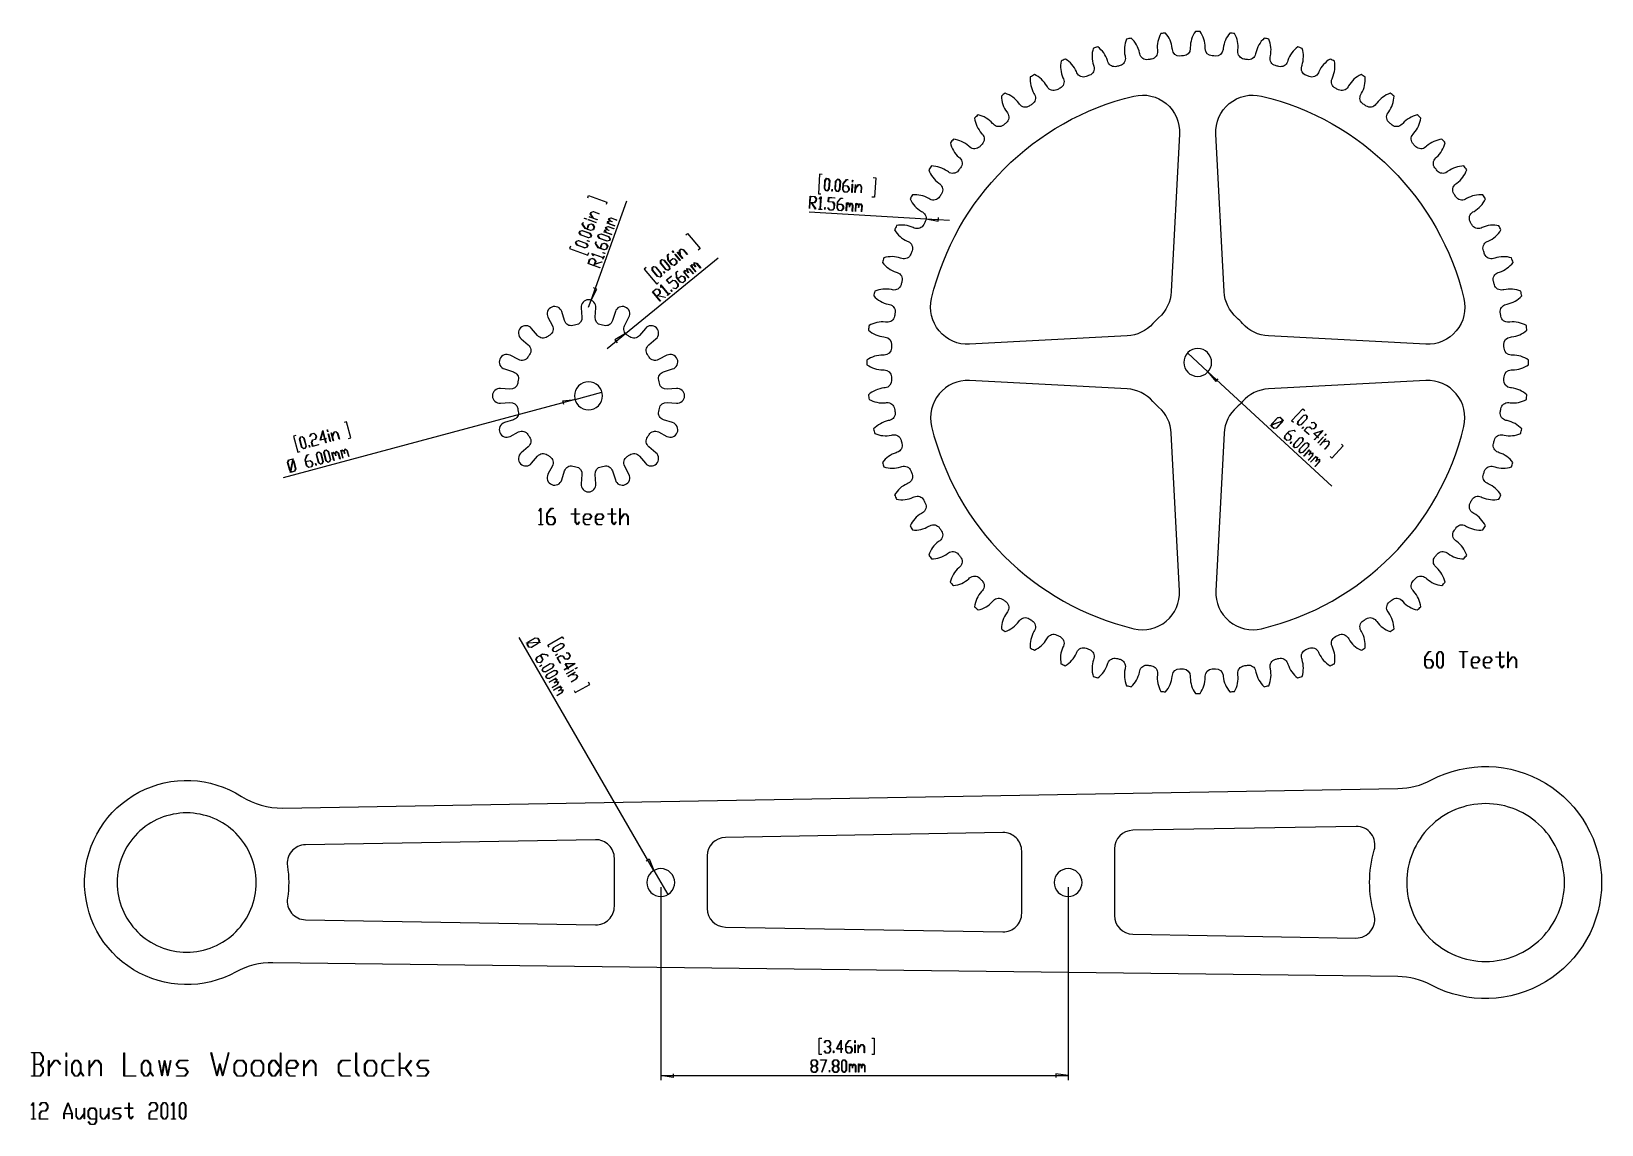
# Model space of a CAD drawing. Extents: x 35 to 373, y 17 to 253.
import ezdxf

# ---------------------------------------------------------------- set-up
doc = ezdxf.new("R2010")
doc.units = 0
doc.layers.get('0').update_dxf_attribs({"linetype": 'CONTINUOUS'})
doc.layers.add('DEFAULT_3', color=19, linetype='CONTINUOUS')
doc.layers.add('SLD-0', color=179, linetype='CONTINUOUS')

msp = doc.modelspace()

# ---------------------------------------------------------------- linework, layer by layer
for points in [[(286.14, 184.53, 0.414214), (283.14, 181.53, 0.414214), (286.14, 178.53, 0.414214), (289.14, 181.53, 0.414214)], [(154.82, 177.34, 0.414214), (151.82, 174.34, 0.414214), (154.82, 171.34, 0.414214), (157.82, 174.34, 0.414214)], [(348.2, 86.5, 0.414214), (331.2, 69.5, 0.414214), (348.2, 52.5, 0.414214), (365.2, 69.5, 0.414214)], [(68.2, 84.5, 0.414214), (53.2, 69.5, 0.414214), (68.2, 54.5, 0.414214), (83.2, 69.5, 0.414214)], [(248.2, 76.26, 0.419335), (244.13, 80.26), (184.33, 79.21, 0.409111), (180.4, 75.22), (180.4, 63.91, 0.409111), (184.33, 59.91), (244.13, 58.87, 0.419335), (248.2, 62.87)], [(170.4, 72.5, 0.414214), (167.4, 69.5, 0.414214), (170.4, 66.5, 0.414214), (173.4, 69.5, 0.414214)], [(258.2, 72.5, 0.414214), (255.2, 69.5, 0.414214), (258.2, 66.5, 0.414214), (261.2, 69.5, 0.414214)]]:
    msp.add_lwpolyline(points, format="xyb", close=True)
at = {"layer": 'DEFAULT_3'}
for points in [[(243.82, 124.16, 0.003571), (244.64, 123.56, 0.154728), (247.56, 125.71), (247.71, 125.91, -0.400584), (249.83, 126.3, 0.002802), (250.45, 125.9, -0.400584), (250.96, 123.8), (250.83, 123.57, 0.153951), (250.05, 120.05, 0.003571), (250.93, 119.54, 0.154728), (253.61, 121.98), (253.73, 122.2, -0.400584), (255.8, 122.81, 0.002802), (256.46, 122.47, -0.400585), (257.19, 120.44), (257.08, 120.2, 0.153952), (256.67, 116.61, 0.003571), (257.6, 116.2, 0.154728), (260.01, 118.91), (260.11, 119.14, -0.400584), (262.11, 119.96, 0.002802), (262.8, 119.69, -0.400585), (263.73, 117.75), (263.65, 117.5, 0.153952), (263.62, 113.89, 0.003571), (264.59, 113.57, 0.154728), (266.7, 116.52), (266.78, 116.76, -0.400584), (268.67, 117.78, 0.002802), (269.39, 117.59, -0.400584), (270.52, 115.76), (270.47, 115.5, 0.153952), (270.81, 111.9, 0.003571), (271.81, 111.69, 0.154728), (273.6, 114.84), (273.65, 115.09, -0.400584), (275.43, 116.31, 0.002802), (276.17, 116.19, -0.400584), (277.48, 114.48), (277.46, 114.22, 0.153952), (278.18, 110.68, 0.003571), (279.19, 110.58, 0.154728), (280.64, 113.9), (280.67, 114.15, -0.400584), (282.31, 115.55, 0.002802), (283.05, 115.51, -0.400584), (284.54, 113.95), (284.54, 113.68, 0.153952), (285.63, 110.24, 0.003571), (286.64, 110.24, 0.154728), (287.74, 113.7), (287.74, 113.95, -0.400584), (289.23, 115.51, 0.002802), (289.97, 115.55, -0.400584), (291.61, 114.15), (291.64, 113.88, 0.153952), (293.08, 110.57, 0.003571), (294.09, 110.68, 0.154728), (294.82, 114.23), (294.8, 114.48, -0.400584), (296.11, 116.19, 0.002802), (296.85, 116.31, -0.400584), (298.63, 115.09), (298.68, 114.83, 0.153952), (300.46, 111.69, 0.003571), (301.46, 111.9, 0.154728), (301.81, 115.51), (301.76, 115.76, -0.400584), (302.89, 117.59, 0.002802), (303.61, 117.78, -0.400585), (305.5, 116.76), (305.59, 116.51, 0.153951), (307.68, 113.57, 0.003571), (308.65, 113.88, 0.154728), (308.63, 117.51), (308.55, 117.75, -0.400584), (309.48, 119.69, 0.002802), (310.17, 119.96, -0.400584), (312.17, 119.14), (312.28, 118.9, 0.153952), (314.67, 116.19, 0.003571), (315.6, 116.61, 0.154728), (315.19, 120.21), (315.09, 120.44, -0.400584), (315.82, 122.47, 0.002802), (316.48, 122.81, -0.400584), (318.55, 122.2), (318.68, 121.97, 0.153952), (321.34, 119.53, 0.003571), (322.23, 120.04, 0.154728), (321.45, 123.58), (321.32, 123.8, -0.400584), (321.83, 125.9, 0.002802), (322.45, 126.3, -0.400584), (324.57, 125.91), (324.73, 125.7, 0.153952), (327.63, 123.55, 0.003571), (328.46, 124.15, 0.154728), (327.31, 127.59), (327.16, 127.8, -0.400584), (327.45, 129.93, 0.002802), (328.03, 130.4, -0.400584), (330.18, 130.24), (330.35, 130.04, 0.153952), (333.46, 128.21, 0.003571), (334.22, 128.89, 0.154728), (332.72, 132.19), (332.55, 132.38, -0.400584), (332.62, 134.53, 0.002802), (333.14, 135.06, -0.400585), (335.3, 135.12), (335.5, 134.94, 0.153952), (338.78, 133.45, 0.003571), (339.46, 134.2, 0.154728), (337.63, 137.33), (337.44, 137.5, -0.400584), (337.28, 139.65, 0.002802), (337.74, 140.23, -0.400584), (339.88, 140.51), (340.1, 140.36, 0.153952), (343.52, 139.21, 0.003571), (344.12, 140.04, 0.154728), (341.96, 142.95), (341.76, 143.1, -0.400584), (341.37, 145.22, 0.002802), (341.78, 145.85, -0.400584), (343.87, 146.35), (344.1, 146.22, 0.153951), (347.63, 145.44, 0.003571), (348.14, 146.32, 0.154728), (345.69, 149), (345.47, 149.13, -0.400584), (344.87, 151.2, 0.002802), (345.2, 151.86, -0.400584), (347.23, 152.58), (347.48, 152.47, 0.153952), (351.06, 152.07, 0.003571), (351.48, 153, 0.154728), (348.77, 155.4), (348.54, 155.51, -0.400584), (347.72, 157.5, 0.002802), (347.98, 158.19, -0.400584), (349.93, 159.13), (350.18, 159.04, 0.153952), (353.79, 159.01, 0.003571), (354.1, 159.98, 0.154728), (351.15, 162.09), (350.92, 162.17, -0.400584), (349.89, 164.07, 0.002802), (350.08, 164.79, -0.400585), (351.92, 165.92), (352.18, 165.86, 0.153952), (355.77, 166.21, 0.003571), (355.98, 167.2, 0.154728), (352.83, 169), (352.58, 169.05, -0.400584), (351.37, 170.83, 0.002802), (351.48, 171.56, -0.400584), (353.19, 172.88), (353.46, 172.85, 0.153951), (356.99, 173.57, 0.003571), (357.1, 174.58, 0.154728), (353.78, 176.03), (353.53, 176.06, -0.400584), (352.13, 177.71, 0.002802), (352.17, 178.45, -0.400584), (353.73, 179.93), (353.99, 179.93, 0.153951), (357.44, 181.02, 0.003571), (357.44, 182.04, 0.154728), (353.98, 183.13), (353.73, 183.13, -0.400584), (352.17, 184.62, 0.002802), (352.13, 185.36, -0.400584), (353.53, 187.01), (353.79, 187.04, 0.153951), (357.1, 188.48, 0.003571), (356.99, 189.49, 0.154728), (353.44, 190.22), (353.19, 190.19, -0.400584), (351.48, 191.51, 0.002802), (351.37, 192.24, -0.400585), (352.58, 194.02), (352.84, 194.08, 0.153952), (355.99, 195.86, 0.003571), (355.77, 196.85, 0.154728), (352.16, 197.2), (351.92, 197.15, -0.400584), (350.08, 198.28, 0.002802), (349.89, 199, -0.400584), (350.92, 200.9), (351.17, 200.98, 0.153952), (354.11, 203.08, 0.003571), (353.79, 204.05, 0.154728), (350.17, 204.02), (349.93, 203.94, -0.400584), (347.98, 204.88, 0.002802), (347.72, 205.57, -0.400584), (348.54, 207.56), (348.78, 207.67, 0.153952), (351.48, 210.06, 0.003571), (351.07, 210.99, 0.154728), (347.46, 210.59), (347.23, 210.49, -0.400584), (345.2, 211.21, 0.002802), (344.87, 211.87, -0.400584), (345.47, 213.94), (345.7, 214.08, 0.153952), (348.14, 216.74, 0.003571), (347.63, 217.62, 0.154728), (344.09, 216.84), (343.87, 216.71, -0.400584), (341.78, 217.22, 0.002802), (341.37, 217.85, -0.400584), (341.76, 219.97), (341.98, 220.12, 0.153952), (344.12, 223.03, 0.003571), (343.52, 223.85, 0.154728), (340.08, 222.7), (339.88, 222.56, -0.400584), (337.74, 222.84, 0.002802), (337.28, 223.42, -0.400584), (337.44, 225.57), (337.64, 225.75, 0.153952), (339.47, 228.86, 0.003571), (338.79, 229.62, 0.154728), (335.48, 228.12), (335.3, 227.95, -0.400584), (333.14, 228.01, 0.002802), (332.62, 228.54, -0.400584), (332.55, 230.69), (332.73, 230.89, 0.153952), (334.23, 234.17, 0.003571), (333.47, 234.86, 0.154728), (330.34, 233.02), (330.18, 232.83, -0.400584), (328.03, 232.67, 0.002802), (327.45, 233.14, -0.400584), (327.16, 235.27), (327.32, 235.49, 0.153952), (328.46, 238.91, 0.003571), (327.64, 239.51, 0.154728), (324.72, 237.36), (324.57, 237.16, -0.400585), (322.45, 236.77, 0.002802), (321.83, 237.17, -0.400584), (321.32, 239.27), (321.45, 239.5, 0.153952), (322.23, 243.02, 0.003571), (321.35, 243.53, 0.154728), (318.67, 241.09), (318.55, 240.87, -0.400584), (316.48, 240.26, 0.002802), (315.82, 240.6, -0.400584), (315.09, 242.63), (315.2, 242.87, 0.153952), (315.61, 246.46, 0.003571), (314.68, 246.87, 0.154728), (312.27, 244.16), (312.17, 243.93, -0.400584), (310.17, 243.11, 0.002802), (309.48, 243.38, -0.400584), (308.55, 245.32), (308.63, 245.57, 0.153952), (308.66, 249.18, 0.003571), (307.69, 249.5, 0.154728), (305.58, 246.55), (305.5, 246.31, -0.400584), (303.61, 245.29, 0.002802), (302.89, 245.48, -0.400584), (301.76, 247.31), (301.81, 247.57, 0.153952), (301.47, 251.17, 0.003571), (300.47, 251.38, 0.154728), (298.68, 248.22), (298.63, 247.98, -0.400584), (296.85, 246.76, 0.002802), (296.11, 246.88, -0.400585), (294.8, 248.59), (294.82, 248.85, 0.153952), (294.1, 252.39, 0.003571), (293.09, 252.49, 0.154728), (291.64, 249.17), (291.61, 248.92, -0.400584), (289.97, 247.52, 0.002802), (289.23, 247.56, -0.400584), (287.74, 249.12), (287.74, 249.39, 0.153952), (286.65, 252.83, 0.003571), (285.64, 252.83, 0.154728), (284.54, 249.37), (284.54, 249.12, -0.400584), (283.05, 247.56, 0.002802), (282.31, 247.52, -0.400584), (280.67, 248.92), (280.64, 249.19, 0.153952), (279.2, 252.49, 0.003571), (278.19, 252.39, 0.154728), (277.46, 248.84), (277.48, 248.59, -0.400584), (276.17, 246.88, 0.002802), (275.43, 246.76, -0.400584), (273.65, 247.98), (273.6, 248.24, 0.153951), (271.82, 251.38, 0.003571), (270.82, 251.17, 0.154728), (270.47, 247.56), (270.52, 247.31, -0.400584), (269.39, 245.48, 0.002802), (268.67, 245.29, -0.400584), (266.78, 246.31), (266.69, 246.56, 0.153952), (264.6, 249.5, 0.003571), (263.63, 249.19, 0.154728), (263.65, 245.56), (263.73, 245.32, -0.400585), (262.8, 243.38, 0.002802), (262.11, 243.11, -0.400584), (260.11, 243.93), (260, 244.17, 0.153951), (257.61, 246.88, 0.003571), (256.68, 246.46, 0.154728), (257.09, 242.86), (257.19, 242.63, -0.400585), (256.46, 240.6, 0.002802), (255.8, 240.26, -0.400584), (253.73, 240.87), (253.6, 241.1, 0.153952), (250.94, 243.54, 0.003571), (250.06, 243.03, 0.154728), (250.83, 239.49), (250.96, 239.27, -0.400584), (250.45, 237.17, 0.002802), (249.83, 236.77, -0.400584), (247.71, 237.16), (247.55, 237.37, 0.153952), (244.65, 239.52, 0.003571), (243.83, 238.92, 0.154728), (244.97, 235.48), (245.12, 235.27, -0.400584), (244.83, 233.14, 0.002802), (244.25, 232.67, -0.400584), (242.1, 232.83), (241.93, 233.03, 0.153952), (238.82, 234.86, 0.003571), (238.06, 234.18, 0.154728), (239.56, 230.88), (239.73, 230.69, -0.400584), (239.66, 228.54, 0.002802), (239.14, 228.01, -0.400584), (236.98, 227.95), (236.78, 228.13, 0.153952), (233.5, 229.62, 0.003571), (232.82, 228.87, 0.154728), (234.65, 225.74), (234.84, 225.57, -0.400584), (235, 223.42, 0.002802), (234.54, 222.84, -0.400584), (232.4, 222.56), (232.19, 222.71, 0.153952), (228.76, 223.86, 0.003571), (228.16, 223.03, 0.154728), (230.32, 220.12), (230.52, 219.97, -0.400584), (230.91, 217.85, 0.002802), (230.5, 217.22, -0.400584), (228.41, 216.71), (228.18, 216.85, 0.153952), (224.65, 217.63, 0.003571), (224.14, 216.75, 0.154728), (226.59, 214.07), (226.81, 213.94, -0.400584), (227.41, 211.87, 0.002802), (227.08, 211.21, -0.400584), (225.05, 210.49), (224.8, 210.6, 0.153952), (221.22, 211, 0.003571), (220.8, 210.07, 0.154728), (223.51, 207.67), (223.74, 207.56, -0.400584), (224.56, 205.57, 0.002802), (224.3, 204.88, -0.400584), (222.35, 203.94), (222.1, 204.02, 0.153952), (218.49, 204.06, 0.003571), (218.18, 203.09, 0.154728), (221.13, 200.98), (221.37, 200.9, -0.400584), (222.39, 199, 0.002802), (222.2, 198.28, -0.400585), (220.36, 197.15), (220.1, 197.21, 0.153952), (216.51, 196.86, 0.003571), (216.3, 195.87, 0.154728), (219.45, 194.07), (219.7, 194.02, -0.400584), (220.91, 192.24, 0.002802), (220.8, 191.51, -0.400584), (219.09, 190.19), (218.82, 190.22, 0.153951), (215.29, 189.5, 0.003571), (215.18, 188.49, 0.154728), (218.5, 187.03), (218.75, 187.01, -0.400584), (220.15, 185.36, 0.002802), (220.11, 184.62, -0.400584), (218.55, 183.13), (218.29, 183.13, 0.153952), (214.84, 182.05, 0.003571), (214.84, 181.03, 0.154728), (218.3, 179.93), (218.55, 179.93, -0.400584), (220.11, 178.45, 0.002802), (220.15, 177.71, -0.400584), (218.75, 176.06), (218.49, 176.03, 0.153951), (215.18, 174.59, 0.003571), (215.29, 173.58, 0.154728), (218.84, 172.85), (219.09, 172.88, -0.400584), (220.8, 171.56, 0.002802), (220.91, 170.83, -0.400585), (219.7, 169.05), (219.44, 168.99, 0.153951), (216.29, 167.21, 0.003571), (216.51, 166.22, 0.154728), (220.12, 165.87), (220.36, 165.92, -0.400584), (222.2, 164.79, 0.002802), (222.39, 164.07, -0.400584), (221.37, 162.17), (221.11, 162.09, 0.153952), (218.17, 159.99, 0.003571), (218.49, 159.02, 0.154728), (222.12, 159.05), (222.35, 159.13, -0.400584), (224.3, 158.19, 0.002802), (224.56, 157.5, -0.400584), (223.74, 155.51), (223.5, 155.4, 0.153952), (220.8, 153.01, 0.003571), (221.21, 152.08, 0.154728), (224.82, 152.48), (225.05, 152.58, -0.400584), (227.08, 151.86, 0.002802), (227.41, 151.2, -0.400584), (226.81, 149.13), (226.58, 148.99, 0.153952), (224.14, 146.33, 0.003571), (224.65, 145.45, 0.154728), (228.19, 146.23), (228.41, 146.35, -0.400584), (230.5, 145.85, 0.002802), (230.91, 145.22, -0.400584), (230.52, 143.1), (230.3, 142.95, 0.153952), (228.16, 140.04, 0.003571), (228.76, 139.22, 0.154728), (232.2, 140.37), (232.4, 140.51, -0.400584), (234.54, 140.23, 0.002802), (235, 139.65, -0.400585), (234.84, 137.5), (234.64, 137.32, 0.153952), (232.81, 134.21, 0.003571), (233.49, 133.45, 0.154728), (236.8, 134.95), (236.98, 135.12, -0.400584), (239.14, 135.06, 0.002802), (239.66, 134.53, -0.400584), (239.73, 132.38), (239.55, 132.18, 0.153952), (238.05, 128.9, 0.003571), (238.81, 128.21, 0.154728), (241.94, 130.05), (242.1, 130.24, -0.400584), (244.25, 130.4, 0.002802), (244.83, 129.93, -0.400584), (245.12, 127.8), (244.96, 127.58, 0.153952)], [(276.5, 189.95, -0.202784), (270.9, 187.23), (236.97, 185.45, -0.501309), (228.77, 195.31, -0.282028), (272.37, 238.9, -0.501309), (282.22, 230.71), (280.45, 196.78, -0.202784), (277.72, 191.17, 0.033636)], [(295.78, 189.95, 0.033636), (294.56, 191.17, -0.202784), (291.84, 196.78), (290.06, 230.71, -0.501309), (299.91, 238.9, -0.282028), (343.51, 195.31, -0.501309), (335.31, 185.45), (301.38, 187.23, -0.202784)], [(140.29, 162.06, 0.439951), (140.19, 159.7, 0.439951), (142.54, 159.81), (143.85, 161.36, -0.388633), (145.94, 161.64, 0.010581), (146.49, 161.27, -0.388633), (147.03, 159.23), (146.09, 157.43, 0.439951), (146.9, 155.22, 0.439951), (149.04, 156.21), (149.65, 158.15, -0.388633), (151.48, 159.21, 0.010581), (152.12, 159.08, -0.388633), (153.41, 157.4), (153.23, 155.38, 0.439951), (154.82, 153.64, 0.439951), (156.42, 155.38), (156.24, 157.4, -0.388633), (157.52, 159.08, 0.010581), (158.17, 159.21, -0.388633), (160, 158.15), (160.61, 156.21, 0.439951), (162.74, 155.22, 0.439951), (163.55, 157.43), (162.61, 159.23, -0.388633), (163.16, 161.27, 0.010581), (163.71, 161.64, -0.388633), (165.8, 161.36), (167.1, 159.81, 0.439951), (169.46, 159.7, 0.439951), (169.36, 162.06), (167.8, 163.37, -0.388633), (167.53, 165.46, 0.010581), (167.89, 166, -0.388633), (169.93, 166.55), (171.73, 165.61, 0.439951), (173.95, 166.42, 0.439951), (172.95, 168.56), (171.01, 169.17, -0.388633), (169.96, 171, 0.010581), (170.09, 171.64, -0.388633), (171.76, 172.92), (173.78, 172.75, 0.439951), (175.52, 174.34, 0.439951), (173.78, 175.93), (171.76, 175.76, -0.388633), (170.09, 177.04, 0.010581), (169.96, 177.68, -0.388633), (171.01, 179.51), (172.95, 180.12, 0.439951), (173.95, 182.26, 0.439951), (171.73, 183.07), (169.93, 182.13, -0.388633), (167.89, 182.68, 0.010581), (167.53, 183.22, -0.388633), (167.8, 185.31), (169.36, 186.62, 0.439951), (169.46, 188.98, 0.439951), (167.1, 188.87), (165.8, 187.32, -0.388633), (163.71, 187.04, 0.010581), (163.16, 187.41, -0.388633), (162.61, 189.45), (163.55, 191.25, 0.439951), (162.74, 193.46, 0.439951), (160.61, 192.47), (160, 190.53, -0.388633), (158.17, 189.47, 0.010581), (157.52, 189.6, -0.388633), (156.24, 191.28), (156.42, 193.3, 0.439951), (154.82, 195.04, 0.439951), (153.23, 193.3), (153.41, 191.28, -0.388633), (152.12, 189.6, 0.010581), (151.48, 189.47, -0.388633), (149.65, 190.53), (149.04, 192.47, 0.439951), (146.9, 193.46, 0.439951), (146.09, 191.25), (147.03, 189.45, -0.388633), (146.49, 187.41, 0.010581), (145.94, 187.04, -0.388633), (143.85, 187.32), (142.54, 188.87, 0.439951), (140.19, 188.98, 0.439951), (140.29, 186.62), (141.84, 185.31, -0.388633), (142.12, 183.22, 0.010581), (141.76, 182.68, -0.388633), (139.72, 182.13), (137.92, 183.07, 0.439951), (135.7, 182.26, 0.439951), (136.7, 180.12), (138.63, 179.51, -0.388633), (139.69, 177.68, 0.010581), (139.56, 177.04, -0.388633), (137.89, 175.76), (135.86, 175.93, 0.439951), (134.12, 174.34, 0.439951), (135.86, 172.75), (137.89, 172.92, -0.388633), (139.56, 171.64, 0.010581), (139.69, 171, -0.388633), (138.63, 169.17), (136.7, 168.56, 0.439951), (135.7, 166.42, 0.439951), (137.92, 165.61), (139.72, 166.55, -0.388633), (141.76, 166, 0.010581), (142.12, 165.46, -0.388633), (141.84, 163.37)], [(270.9, 175.84), (236.97, 177.62, 0.501309), (228.77, 167.76, 0.282028), (272.37, 124.17, 0.501309), (282.22, 132.36), (280.45, 166.29, 0.202784), (277.72, 171.9, -0.033636), (276.5, 173.11, 0.202784)], [(291.84, 166.29), (290.06, 132.36, 0.501309), (299.91, 124.17, 0.282028), (343.51, 167.76, 0.501309), (335.31, 177.62), (301.38, 175.84, 0.202784), (295.78, 173.11, -0.033636), (294.56, 171.9, 0.202784)], [(78.84, 50.25, -0.581542), (46.21, 70.19, -0.581542), (80.02, 88.05, 0.147265), (88.9, 85.55), (329.31, 89.75, 0.117819), (336.51, 91.6, -0.564877), (373.2, 69.52, -0.564877), (336.53, 47.39, 0.118802), (329.27, 49.24), (86.78, 52.24, 0.130049)], [(268.2, 62.38, 0.409111), (272.13, 58.38), (320.24, 57.54, 0.5037), (324.16, 62.64, -0.141109), (324.19, 76.47, 0.505082), (320.28, 81.59), (272.13, 80.75, 0.409111), (268.2, 76.75)], [(93.82, 61.49), (156.33, 60.4, 0.419335), (160.4, 64.4), (160.4, 74.73, 0.419335), (156.33, 78.73), (93.8, 77.63, 0.456495), (89.92, 73, -0.078789), (89.94, 66.11, 0.455063)]]:
    msp.add_lwpolyline(points, format="xyb", close=True, dxfattribs=at)
for points in [[(205.18, 222.05), (204.65, 222.08), (204.38, 217.88), (204.92, 217.85)], [(216.2, 221.35), (216.74, 221.31), (216.47, 217.12), (215.93, 217.15)], [(154.67, 216.99), (154.85, 217.49), (158.8, 216.07), (158.62, 215.56)], [(155.37, 194.95), (163.09, 216.37)], [(202.39, 213.94), (227.58, 212.49), (232.66, 212.2)], [(227.58, 212.49), (230.2, 211.93), (230.25, 212.75)], [(150.92, 206.6), (150.74, 206.1), (154.7, 204.67), (154.88, 205.18)], [(175.77, 208.99), (176.18, 209.33), (178.86, 206.09), (178.45, 205.74)], [(158.85, 184.51), (162.8, 187.73), (182.79, 204.06)], [(167.26, 201.96), (166.85, 201.62), (169.52, 198.37), (169.94, 198.72)], [(154.82, 193.44), (155.37, 194.95), (156.65, 197.3), (155.88, 197.57)], [(162.8, 187.73), (160.49, 186.37), (161, 185.74)], [(315.04, 154.87), (288.34, 179.5), (283.94, 183.57)], [(288.34, 179.5), (290.01, 177.41), (290.57, 178.01)], [(149.47, 172.49), (149.26, 173.27), (151.93, 173.56), (88.98, 156.7)], [(151.93, 173.56), (157.72, 175.12)], [(306.78, 168.58), (306.38, 168.95), (308.81, 171.57), (309.2, 171.21)], [(103.07, 165.14), (103.59, 165.28), (102.67, 168.73), (102.15, 168.59)], [(91.75, 165.81), (91.23, 165.67), (92.16, 162.22), (92.68, 162.35)], [(314.69, 161.28), (315.08, 160.92), (317.51, 163.54), (317.11, 163.91)], [(168.9, 72.1), (139.91, 122.3)], [(146.33, 120.19), (146.06, 120.66), (149.16, 122.45), (149.43, 121.98)], [(151.72, 110.87), (151.98, 110.41), (155.08, 112.19), (154.81, 112.66)], [(167.22, 74.19), (167.93, 74.6), (168.9, 72.1), (171.9, 66.9)], [(170.4, 68.5), (170.4, 26.92)], [(258.2, 68.5), (258.2, 26.92)], [(205.11, 32.44), (204.57, 32.44), (204.57, 36.01), (205.11, 36.01)], [(215.88, 36.01), (216.41, 36.01), (216.41, 32.44), (215.88, 32.44)], [(173.04, 28.32), (173.04, 27.51), (170.4, 27.92), (258.2, 27.92), (255.55, 28.32), (255.55, 27.51)]]:
    msp.add_lwpolyline(points, dxfattribs=at)
at = {"layer": 'SLD-0'}
for points in [[(206.69, 218.91), (206.32, 218.47), (205.98, 218.49), (205.66, 218.97), (205.77, 220.75), (206.15, 221.19), (206.49, 221.17), (206.81, 220.69)], [(206.65, 218.93), (206.76, 220.67), (206.47, 221.11), (206.16, 221.13), (205.82, 220.73), (205.71, 218.99), (206, 218.55), (206.31, 218.53)], [(209.01, 218.76), (208.63, 218.33), (208.29, 218.35), (207.97, 218.83), (208.09, 220.61), (208.46, 221.04), (208.8, 221.02), (209.12, 220.54)], [(208.96, 218.78), (209.07, 220.52), (208.78, 220.96), (208.47, 220.98), (208.13, 220.58), (208.02, 218.84), (208.31, 218.4), (208.62, 218.38)], [(210.99, 218.63), (210.61, 218.2), (209.94, 218.24), (209.62, 218.72), (209.71, 220.06), (210.44, 220.92), (210.78, 220.9), (210.77, 220.84), (210.45, 220.86), (209.75, 220.04), (209.73, 219.64), (210.7, 219.58), (211.02, 219.1)], [(211.76, 220.36), (211.72, 220.37), (211.74, 220.81), (211.79, 220.8)], [(203.91, 216.34), (203.54, 215.9), (202.92, 215.94), (203.79, 214.61), (203.76, 214.57), (202.86, 215.94), (202.56, 215.96), (202.48, 214.67), (202.43, 214.67), (202.6, 217.34), (203.62, 217.28), (203.94, 216.8)], [(203.86, 216.36), (203.89, 216.78), (203.6, 217.22), (202.64, 217.28), (202.56, 216.02), (203.52, 215.96)], [(205.09, 214.48), (204.43, 214.52), (204.44, 214.58), (204.75, 214.56), (204.91, 217.1), (204.59, 216.72), (204.56, 216.77), (204.92, 217.19), (204.96, 217.19), (204.79, 214.55), (205.1, 214.53)], [(207.78, 214.76), (207.41, 214.33), (206.74, 214.37), (206.43, 214.84), (206.46, 214.88), (206.76, 214.43), (207.4, 214.39), (207.74, 214.79), (207.8, 215.65), (207.51, 216.09), (206.5, 216.15), (206.56, 217.09), (207.9, 217.01), (207.9, 216.95), (206.6, 217.03), (206.55, 216.21), (207.53, 216.15), (207.84, 215.67)], [(207.33, 218.43), (207.29, 218.44), (207.31, 218.88), (207.36, 218.88)], [(209.77, 214.64), (209.39, 214.2), (208.72, 214.25), (208.4, 214.73), (208.49, 216.07), (209.22, 216.92), (209.55, 216.9), (209.55, 216.84), (209.23, 216.86), (208.53, 216.04), (208.5, 215.64), (209.48, 215.58), (209.79, 215.1)], [(210.94, 218.66), (210.97, 219.08), (210.68, 219.52), (209.72, 219.58), (209.67, 218.74), (209.96, 218.3), (210.6, 218.26)], [(211.62, 218.16), (211.58, 218.17), (211.69, 219.92), (211.73, 219.92)], [(213.6, 218.04), (213.56, 218.04), (213.64, 219.35), (213.35, 219.79), (213.04, 219.81), (212.34, 218.99), (212.28, 218.12), (212.24, 218.12), (212.35, 219.88), (212.39, 219.88), (212.34, 219.07), (213.02, 219.87), (213.37, 219.85), (213.68, 219.37)], [(157.12, 213.57), (157.11, 213.52), (155.87, 213.97), (155.37, 213.81), (155.26, 213.52), (155.85, 212.62), (156.67, 212.32), (156.66, 212.28), (155, 212.88), (155.01, 212.92), (155.78, 212.65), (155.2, 213.52), (155.32, 213.85), (155.87, 214.02)], [(205.78, 214.46), (205.73, 214.46), (205.76, 214.9), (205.81, 214.9)], [(209.72, 214.66), (209.75, 215.08), (209.46, 215.52), (208.5, 215.58), (208.45, 214.74), (208.74, 214.3), (209.38, 214.26)], [(211.72, 214.08), (211.67, 214.09), (211.76, 215.4), (211.47, 215.83), (211.14, 215.44), (211.11, 215.01), (211.07, 215.01), (211.1, 215.44), (210.82, 215.87), (210.48, 215.48), (210.4, 214.17), (210.35, 214.17), (210.47, 215.93), (210.51, 215.93), (210.49, 215.56), (210.82, 215.95), (211.12, 215.49), (211.48, 215.91), (211.8, 215.42)], [(213.7, 213.96), (213.65, 213.96), (213.74, 215.27), (213.45, 215.7), (213.12, 215.31), (213.09, 214.88), (213.05, 214.88), (213.08, 215.31), (212.8, 215.74), (212.46, 215.35), (212.38, 214.04), (212.34, 214.04), (212.45, 215.8), (212.49, 215.8), (212.47, 215.43), (212.8, 215.82), (213.1, 215.36), (213.46, 215.78), (213.78, 215.29)], [(155.15, 209.36), (155.46, 208.88), (155.34, 208.55), (154.79, 208.38), (153.12, 208.99), (152.8, 209.47), (152.92, 209.79), (153.47, 209.96)], [(155.11, 209.32), (153.47, 209.91), (152.97, 209.76), (152.86, 209.46), (153.15, 209.02), (154.79, 208.43), (155.29, 208.58), (155.4, 208.88)], [(155.82, 211.22), (156.13, 210.75), (155.9, 210.11), (155.36, 209.94), (154.09, 210.39), (153.47, 211.33), (153.59, 211.65), (153.64, 211.63), (153.53, 211.33), (154.13, 210.43), (154.5, 210.29), (154.83, 211.21), (155.38, 211.38)], [(154.37, 212.45), (154.36, 212.41), (153.94, 212.56), (153.96, 212.6)], [(155.78, 211.19), (155.39, 211.33), (154.89, 211.18), (154.56, 210.27), (155.35, 209.99), (155.85, 210.14), (156.07, 210.75)], [(156.45, 211.7), (156.43, 211.66), (154.78, 212.26), (154.79, 212.3)], [(160.28, 210.35), (160.27, 210.31), (159.03, 210.75), (158.54, 210.6), (158.82, 210.17), (159.23, 210.02), (159.21, 209.98), (158.81, 210.13), (158.32, 209.98), (158.6, 209.55), (159.83, 209.1), (159.82, 209.06), (158.16, 209.66), (158.17, 209.7), (158.52, 209.58), (158.24, 210), (158.77, 210.17), (158.46, 210.63), (159.03, 210.8)], [(160.95, 212.21), (160.94, 212.17), (159.7, 212.62), (159.21, 212.47), (159.49, 212.04), (159.9, 211.89), (159.88, 211.85), (159.48, 211.99), (158.99, 211.84), (159.27, 211.42), (160.51, 210.97), (160.49, 210.93), (158.83, 211.53), (158.85, 211.57), (159.19, 211.44), (158.91, 211.87), (159.44, 212.03), (159.14, 212.49), (159.7, 212.67)], [(154.36, 207.18), (154.67, 206.7), (154.56, 206.37), (154.01, 206.2), (152.33, 206.81), (152.01, 207.29), (152.13, 207.61), (152.68, 207.78)], [(154.33, 207.14), (152.69, 207.73), (152.18, 207.58), (152.08, 207.28), (152.37, 206.84), (154, 206.25), (154.51, 206.41), (154.61, 206.7)], [(154.99, 207.66), (154.98, 207.61), (154.56, 207.76), (154.58, 207.81)], [(158.64, 207.07), (158.96, 206.59), (158.73, 205.95), (158.18, 205.78), (156.91, 206.24), (156.3, 207.18), (156.41, 207.5), (156.46, 207.48), (156.36, 207.18), (156.95, 206.27), (157.33, 206.14), (157.66, 207.06), (158.21, 207.23)], [(159.2, 208.63), (159.52, 208.15), (159.4, 207.82), (158.85, 207.65), (157.17, 208.26), (156.86, 208.74), (156.97, 209.06), (157.52, 209.23)], [(159.17, 208.59), (157.53, 209.18), (157.02, 209.03), (156.92, 208.73), (157.21, 208.29), (158.85, 207.7), (159.35, 207.85), (159.46, 208.15)], [(158.61, 207.03), (158.21, 207.18), (157.71, 207.02), (157.38, 206.12), (158.17, 205.83), (158.68, 205.99), (158.9, 206.59)], [(156.05, 203.78), (156.37, 203.3), (156.16, 202.72), (157.68, 203.19), (157.71, 203.15), (156.14, 202.67), (156.04, 202.38), (157.25, 201.95), (157.24, 201.9), (154.72, 202.81), (155.07, 203.77), (155.62, 203.94)], [(156.02, 203.75), (155.62, 203.89), (155.12, 203.74), (154.79, 202.83), (155.98, 202.4), (156.31, 203.31)], [(158.17, 204.4), (157.94, 203.78), (157.89, 203.8), (157.99, 204.09), (155.6, 204.96), (155.87, 204.55), (155.82, 204.53), (155.51, 205), (155.52, 205.03), (158.01, 204.13), (158.11, 204.42)], [(158.37, 205.06), (158.36, 205.02), (157.94, 205.17), (157.96, 205.21)], [(172.29, 202.18), (172.32, 201.6), (172.05, 201.38), (171.5, 201.52), (170.36, 202.89), (170.33, 203.47), (170.6, 203.69), (171.16, 203.55)], [(172.25, 202.16), (171.14, 203.51), (170.62, 203.63), (170.38, 203.43), (170.41, 202.9), (171.52, 201.56), (172.03, 201.44), (172.27, 201.64)], [(173.83, 203.44), (173.85, 202.87), (173.33, 202.44), (172.77, 202.57), (171.92, 203.61), (171.86, 204.73), (172.12, 204.95), (172.16, 204.9), (171.91, 204.7), (171.96, 203.62), (172.22, 203.31), (172.97, 203.93), (173.53, 203.8)], [(173.78, 203.43), (173.51, 203.75), (173, 203.87), (172.26, 203.26), (172.79, 202.62), (173.3, 202.49), (173.8, 202.9)], [(173.21, 205.23), (173.17, 205.2), (172.89, 205.54), (172.93, 205.57)], [(174.61, 203.53), (174.58, 203.5), (173.45, 204.86), (173.49, 204.89)], [(176.14, 204.79), (176.11, 204.76), (175.27, 205.78), (174.76, 205.9), (174.51, 205.7), (174.56, 204.62), (175.12, 203.95), (175.09, 203.92), (173.96, 205.28), (174, 205.31), (174.51, 204.69), (174.46, 205.74), (174.73, 205.96), (175.29, 205.82)], [(170.51, 200.7), (170.53, 200.13), (170.27, 199.91), (169.71, 200.04), (168.57, 201.42), (168.55, 201.99), (168.81, 202.21), (169.37, 202.08)], [(170.46, 200.69), (169.35, 202.03), (168.84, 202.16), (168.6, 201.96), (168.62, 201.43), (169.73, 200.09), (170.24, 199.96), (170.49, 200.16)], [(171.29, 200.79), (171.26, 200.76), (170.98, 201.1), (171.01, 201.13)], [(174.14, 198.43), (174.16, 197.86), (173.64, 197.42), (173.1, 197.55), (173.09, 197.61), (173.62, 197.48), (174.11, 197.89), (174.09, 198.42), (173.54, 199.08), (173.03, 199.2), (172.25, 198.56), (171.66, 199.29), (172.69, 200.14), (172.73, 200.1), (171.73, 199.27), (172.25, 198.64), (173, 199.26), (173.56, 199.12)], [(175.67, 199.69), (175.69, 199.12), (175.17, 198.69), (174.61, 198.82), (173.76, 199.86), (173.71, 200.98), (173.97, 201.2), (174, 201.15), (173.75, 200.95), (173.81, 199.87), (174.06, 199.56), (174.82, 200.18), (175.37, 200.05)], [(175.62, 199.68), (175.35, 200), (174.84, 200.13), (174.1, 199.51), (174.63, 198.87), (175.15, 198.74), (175.64, 199.15)], [(177.47, 200.62), (177.44, 200.59), (176.6, 201.61), (176.1, 201.73), (176.13, 201.21), (176.4, 200.88), (176.37, 200.85), (176.09, 201.18), (175.59, 201.31), (175.62, 200.79), (176.45, 199.78), (176.42, 199.75), (175.3, 201.11), (175.33, 201.14), (175.57, 200.86), (175.54, 201.37), (176.08, 201.24), (176.05, 201.79), (176.62, 201.65)], [(179, 201.89), (178.97, 201.86), (178.13, 202.87), (177.63, 202.99), (177.66, 202.48), (177.93, 202.14), (177.9, 202.12), (177.62, 202.45), (177.12, 202.57), (177.15, 202.06), (177.98, 201.04), (177.95, 201.02), (176.83, 202.38), (176.86, 202.4), (177.1, 202.12), (177.07, 202.63), (177.61, 202.5), (177.58, 203.05), (178.15, 202.91)], [(170.24, 196.92), (170.26, 196.35), (169.79, 195.95), (171.33, 195.58), (171.33, 195.53), (169.74, 195.91), (169.51, 195.72), (170.33, 194.73), (170.3, 194.7), (168.59, 196.76), (169.38, 197.41), (169.94, 197.28)], [(170.19, 196.91), (169.92, 197.23), (169.41, 197.35), (168.67, 196.74), (169.47, 195.77), (170.21, 196.38)], [(172.37, 196.38), (171.86, 195.95), (171.83, 196), (172.06, 196.2), (170.44, 198.16), (170.47, 197.67), (170.41, 197.68), (170.39, 198.24), (170.41, 198.26), (172.1, 196.22), (172.34, 196.42)], [(172.88, 196.83), (172.85, 196.8), (172.57, 197.14), (172.6, 197.17)], [(303.13, 167.39), (302.57, 167.28), (302.07, 167.74), (302.1, 168.05), (301.86, 167.96), (301.85, 168.01), (302.11, 168.1), (302.13, 168.31), (303.34, 169.62), (303.9, 169.73), (304.4, 169.27), (304.37, 168.96), (304.61, 169.05), (304.62, 169.01), (304.36, 168.91), (304.34, 168.7)], [(304.32, 168.94), (304.35, 169.24), (303.87, 169.67), (303.35, 169.58), (302.17, 168.3), (302.16, 168.12)], [(308.47, 168.1), (307.91, 168), (307.65, 168.23), (307.71, 168.8), (308.92, 170.11), (309.48, 170.22), (309.74, 169.98), (309.68, 169.41)], [(308.45, 168.15), (309.63, 169.42), (309.69, 169.95), (309.46, 170.16), (308.94, 170.07), (307.76, 168.79), (307.7, 168.26), (307.93, 168.05)], [(96.2, 165.49), (95.99, 164.96), (95.35, 164.79), (95.15, 164.3), (95.37, 163.48), (96.63, 163.82), (96.64, 163.76), (95.34, 163.42), (95.1, 164.31), (95.32, 164.84), (95.96, 165.01), (96.15, 165.5), (96.05, 165.9), (95.63, 166.23), (95.01, 166.06), (94.81, 165.56), (94.77, 165.59), (94.98, 166.12), (95.63, 166.29), (96.08, 165.94)], [(98.33, 165.13), (98.03, 165.05), (98.25, 164.22), (98.21, 164.21), (97.99, 165.04), (97.01, 164.77), (97.55, 166.86), (98.02, 165.1), (98.32, 165.18)], [(97.97, 165.09), (97.55, 166.68), (97.08, 164.85)], [(98.64, 166.61), (98.6, 166.6), (98.49, 167.03), (98.53, 167.04)], [(99.21, 164.48), (99.17, 164.47), (98.71, 166.17), (98.76, 166.18)], [(101.13, 164.99), (101.09, 164.98), (100.75, 166.25), (100.33, 166.58), (100.03, 166.49), (99.63, 165.49), (99.85, 164.65), (99.81, 164.64), (99.35, 166.34), (99.39, 166.36), (99.6, 165.57), (100, 166.55), (100.33, 166.64), (100.78, 166.28)], [(303.11, 167.43), (304.29, 168.71), (304.31, 168.89), (302.15, 168.07), (302.12, 167.77), (302.59, 167.34)], [(305.91, 164.82), (305.35, 164.72), (304.85, 165.18), (304.91, 165.75), (305.82, 166.74), (306.92, 166.94), (307.17, 166.71), (307.13, 166.67), (306.9, 166.89), (305.84, 166.69), (305.56, 166.39), (306.28, 165.73), (306.22, 165.16)], [(305.89, 164.87), (306.18, 165.17), (306.23, 165.7), (305.52, 166.35), (304.95, 165.73), (304.9, 165.21), (305.37, 164.77)], [(308.67, 167.33), (308.63, 167.36), (308.93, 167.69), (308.97, 167.66)], [(311.31, 167.28), (310.75, 167.17), (310.26, 167.62), (309.74, 167.53), (309.17, 166.91), (310.13, 166.03), (310.09, 165.98), (309.1, 166.9), (309.72, 167.57), (310.29, 167.68), (310.77, 167.23), (311.29, 167.32), (311.58, 167.63), (311.63, 168.16), (311.16, 168.59), (310.63, 168.49), (310.63, 168.55), (311.19, 168.65), (311.68, 168.19), (311.63, 167.62)], [(312.14, 165.29), (311.92, 165.49), (311.34, 164.87), (311.31, 164.9), (311.88, 165.52), (311.14, 166.21), (313.19, 166.88), (311.96, 165.54), (312.18, 165.33)], [(311.92, 165.57), (313.04, 166.78), (311.24, 166.19)], [(313.56, 165.81), (313.53, 165.84), (313.83, 166.17), (313.86, 166.14)], [(93.99, 163.53), (93.77, 163), (93.44, 162.91), (92.99, 163.26), (92.53, 164.98), (92.74, 165.52), (93.07, 165.61), (93.53, 165.25)], [(93.94, 163.54), (93.49, 165.22), (93.07, 165.54), (92.77, 165.46), (92.57, 164.97), (93.03, 163.29), (93.44, 162.97), (93.74, 163.05)], [(94.74, 163.28), (94.7, 163.27), (94.58, 163.7), (94.63, 163.71)], [(99.23, 160.64), (99.01, 160.11), (98.68, 160.02), (98.23, 160.37), (97.76, 162.1), (97.98, 162.63), (98.31, 162.72), (98.76, 162.36)], [(99.18, 160.65), (98.73, 162.33), (98.31, 162.66), (98.01, 162.58), (97.81, 162.08), (98.26, 160.4), (98.68, 160.08), (98.98, 160.16)], [(103.17, 161.25), (103.13, 161.24), (102.79, 162.51), (102.39, 162.82), (102.19, 162.35), (102.31, 161.93), (102.26, 161.92), (102.15, 162.34), (101.75, 162.65), (101.56, 162.18), (101.9, 160.91), (101.85, 160.9), (101.4, 162.6), (101.44, 162.61), (101.54, 162.25), (101.73, 162.73), (102.16, 162.39), (102.36, 162.9), (102.83, 162.54)], [(306.11, 164.05), (306.07, 164.08), (306.37, 164.41), (306.41, 164.38)], [(307.61, 163.25), (307.05, 163.15), (306.79, 163.38), (306.85, 163.95), (308.06, 165.27), (308.63, 165.37), (308.88, 165.13), (308.82, 164.56)], [(307.59, 163.3), (308.77, 164.58), (308.83, 165.1), (308.6, 165.32), (308.08, 165.22), (306.9, 163.94), (306.84, 163.41), (307.08, 163.2)], [(308.83, 162.13), (308.26, 162.03), (308.01, 162.26), (308.07, 162.83), (309.28, 164.14), (309.84, 164.25), (310.1, 164.01), (310.04, 163.44)], [(308.81, 162.17), (309.99, 163.45), (310.05, 163.98), (309.81, 164.19), (309.29, 164.1), (308.11, 162.82), (308.06, 162.29), (308.29, 162.08)], [(310, 160.47), (309.96, 160.5), (310.85, 161.46), (310.9, 161.97), (310.4, 161.88), (310.11, 161.56), (310.07, 161.59), (310.37, 161.91), (310.42, 162.42), (309.91, 162.33), (309.02, 161.36), (308.99, 161.39), (310.19, 162.69), (310.22, 162.66), (309.97, 162.39), (310.47, 162.48), (310.42, 161.93), (310.96, 162.03), (310.9, 161.45)], [(312.07, 164.19), (312.04, 164.22), (313.23, 165.52), (313.26, 165.49)], [(313.53, 162.85), (313.49, 162.88), (314.38, 163.84), (314.44, 164.37), (314.2, 164.58), (313.14, 164.39), (312.55, 163.74), (312.52, 163.78), (313.72, 165.07), (313.75, 165.04), (313.2, 164.44), (314.23, 164.64), (314.49, 164.4), (314.43, 163.83)], [(91.74, 158.63), (91.52, 158.1), (90.87, 157.93), (90.62, 158.11), (90.57, 157.86), (90.53, 157.88), (90.58, 158.15), (90.42, 158.28), (89.96, 160), (90.17, 160.54), (90.82, 160.71), (91.07, 160.52), (91.12, 160.78), (91.17, 160.76), (91.11, 160.49), (91.28, 160.36)], [(91.06, 160.46), (90.82, 160.65), (90.2, 160.48), (90.01, 159.99), (90.46, 158.31), (90.59, 158.2)], [(91.69, 158.64), (91.24, 160.32), (91.1, 160.43), (90.64, 158.17), (90.87, 157.99), (91.49, 158.15)], [(95.39, 159.61), (95.18, 159.08), (94.52, 158.91), (94.07, 159.26), (93.72, 160.56), (94.14, 161.6), (94.47, 161.69), (94.48, 161.63), (94.17, 161.55), (93.77, 160.55), (93.88, 160.16), (94.82, 160.41), (95.27, 160.06)], [(95.34, 159.62), (95.24, 160.03), (94.82, 160.35), (93.89, 160.1), (94.11, 159.29), (94.52, 158.96), (95.15, 159.13)], [(96.14, 159.37), (96.1, 159.36), (95.99, 159.78), (96.03, 159.79)], [(97.63, 160.21), (97.41, 159.68), (97.08, 159.59), (96.63, 159.94), (96.17, 161.67), (96.38, 162.2), (96.71, 162.29), (97.17, 161.93)], [(97.58, 160.22), (97.13, 161.9), (96.71, 162.23), (96.41, 162.15), (96.21, 161.66), (96.66, 159.97), (97.08, 159.65), (97.38, 159.73)], [(101.26, 160.74), (101.21, 160.73), (100.87, 161.99), (100.47, 162.31), (100.28, 161.83), (100.39, 161.42), (100.35, 161.41), (100.23, 161.82), (99.83, 162.14), (99.64, 161.66), (99.98, 160.39), (99.94, 160.38), (99.48, 162.09), (99.52, 162.1), (99.62, 161.74), (99.81, 162.22), (100.24, 161.88), (100.45, 162.39), (100.91, 162.03)], [(311.45, 159.12), (311.42, 159.15), (312.31, 160.11), (312.36, 160.63), (311.86, 160.53), (311.57, 160.22), (311.53, 160.25), (311.82, 160.56), (311.88, 161.07), (311.37, 160.98), (310.48, 160.02), (310.45, 160.05), (311.65, 161.34), (311.68, 161.31), (311.43, 161.04), (311.93, 161.13), (311.88, 160.58), (312.42, 160.69), (312.36, 160.1)], [(144.98, 146.54), (144.11, 146.54), (144.11, 146.61), (144.52, 146.61), (144.52, 149.98), (144.13, 149.46), (144.09, 149.52), (144.53, 150.11), (144.57, 150.11), (144.57, 146.61), (144.98, 146.61)], [(147.64, 147.14), (147.18, 146.54), (146.29, 146.54), (145.83, 147.14), (145.83, 148.92), (146.72, 150.11), (147.17, 150.11), (147.17, 150.03), (146.75, 150.03), (145.89, 148.89), (145.89, 148.36), (147.18, 148.36), (147.64, 147.75)], [(152.88, 147.13), (152.42, 146.52), (151.95, 147.14), (151.95, 148.87), (151.11, 148.87), (151.11, 148.94), (151.95, 148.94), (151.95, 150.07), (152.01, 150.07), (152.01, 148.94), (152.86, 148.94), (152.86, 148.87), (152.01, 148.87), (152.01, 147.17), (152.42, 146.63), (152.84, 147.18)], [(155.52, 148.32), (155.06, 147.7), (153.76, 147.7), (153.76, 147.17), (154.18, 146.61), (155.05, 146.61), (155.05, 146.54), (154.16, 146.54), (153.71, 147.14), (153.71, 148.34), (154.16, 148.94), (155.06, 148.94)], [(158.15, 148.32), (157.68, 147.7), (156.39, 147.7), (156.39, 147.17), (156.81, 146.61), (157.67, 146.61), (157.67, 146.54), (156.79, 146.54), (156.33, 147.14), (156.33, 148.34), (156.79, 148.94), (157.68, 148.94)], [(160.75, 147.13), (160.3, 146.52), (159.83, 147.14), (159.83, 148.87), (158.98, 148.87), (158.98, 148.94), (159.83, 148.94), (159.83, 150.07), (159.89, 150.07), (159.89, 148.94), (160.73, 148.94), (160.73, 148.87), (159.89, 148.87), (159.89, 147.17), (160.3, 146.63), (160.71, 147.18)], [(163.39, 146.57), (163.33, 146.57), (163.33, 148.31), (162.91, 148.86), (162.5, 148.86), (161.64, 147.72), (161.64, 146.57), (161.58, 146.57), (161.58, 150.07), (161.64, 150.07), (161.64, 147.83), (162.47, 148.94), (162.93, 148.94), (163.39, 148.34)], [(147.58, 147.17), (147.58, 147.72), (147.16, 148.28), (145.89, 148.28), (145.89, 147.17), (146.31, 146.61), (147.16, 146.61)], [(155.44, 148.32), (155.03, 148.86), (154.18, 148.86), (153.76, 148.31), (153.76, 147.78), (155.03, 147.78)], [(158.07, 148.32), (157.66, 148.86), (156.81, 148.86), (156.39, 148.31), (156.39, 147.78), (157.66, 147.78)], [(142.5, 120.14), (141.93, 120.21), (141.59, 120.79), (141.71, 121.08), (141.45, 121.06), (141.45, 121.11), (141.73, 121.13), (141.81, 121.32), (143.36, 122.21), (143.93, 122.14), (144.27, 121.56), (144.15, 121.27), (144.41, 121.29), (144.4, 121.24), (144.12, 121.23), (144.04, 121.03)], [(144.09, 121.27), (144.21, 121.54), (143.89, 122.1), (143.36, 122.16), (141.85, 121.29), (141.78, 121.13)], [(142.49, 120.19), (144, 121.06), (144.07, 121.22), (141.76, 121.08), (141.65, 120.81), (141.97, 120.25)], [(144.39, 116.86), (143.82, 116.93), (143.48, 117.52), (143.7, 118.04), (144.87, 118.72), (145.98, 118.58), (146.15, 118.29), (146.1, 118.26), (145.94, 118.54), (144.87, 118.67), (144.52, 118.47), (145.01, 117.62), (144.79, 117.09)], [(147.81, 119.23), (147.24, 119.3), (147.06, 119.6), (147.29, 120.13), (148.83, 121.02), (149.4, 120.95), (149.58, 120.65), (149.35, 120.12)], [(147.8, 119.28), (149.31, 120.15), (149.52, 120.63), (149.36, 120.91), (148.84, 120.97), (147.33, 120.1), (147.12, 119.61), (147.28, 119.34)], [(147.76, 118.44), (147.74, 118.48), (148.12, 118.7), (148.15, 118.66)], [(150.27, 117.6), (149.7, 117.67), (149.37, 118.24), (148.85, 118.3), (148.12, 117.88), (148.77, 116.76), (148.72, 116.73), (148.05, 117.89), (148.85, 118.35), (149.42, 118.28), (149.75, 117.71), (150.27, 117.65), (150.63, 117.86), (150.84, 118.34), (150.52, 118.9), (149.98, 118.97), (150, 119.01), (150.56, 118.95), (150.9, 118.36), (150.67, 117.83)], [(336.89, 116.3), (336.43, 115.69), (335.53, 115.69), (335.08, 116.3), (335.08, 118.08), (335.97, 119.27), (336.42, 119.27), (336.42, 119.19), (335.99, 119.19), (335.14, 118.05), (335.14, 117.52), (336.43, 117.52), (336.89, 116.91)], [(339.07, 116.3), (338.62, 115.69), (338.16, 115.69), (337.7, 116.3), (337.7, 118.66), (338.16, 119.27), (338.62, 119.27), (339.07, 118.66)], [(339.01, 116.32), (339.01, 118.63), (338.6, 119.19), (338.18, 119.19), (337.76, 118.63), (337.76, 116.32), (338.18, 115.77), (338.6, 115.77)], [(344.29, 119.19), (343.45, 119.19), (343.45, 115.73), (343.39, 115.73), (343.39, 119.19), (342.55, 119.19), (342.55, 119.27), (344.29, 119.27)], [(352.19, 116.28), (351.73, 115.68), (351.27, 116.3), (351.27, 118.02), (350.42, 118.02), (350.42, 118.1), (351.27, 118.1), (351.27, 119.23), (351.32, 119.23), (351.32, 118.1), (352.17, 118.1), (352.17, 118.02), (351.32, 118.02), (351.32, 116.33), (351.73, 115.78), (352.15, 116.34)], [(354.82, 115.73), (354.77, 115.73), (354.77, 117.46), (354.35, 118.02), (353.93, 118.02), (353.08, 116.88), (353.08, 115.73), (353.02, 115.73), (353.02, 119.23), (353.08, 119.23), (353.08, 116.99), (353.91, 118.1), (354.37, 118.1), (354.82, 117.49)], [(144.38, 116.91), (144.75, 117.12), (144.95, 117.6), (144.47, 118.44), (143.74, 118.02), (143.54, 117.53), (143.86, 116.97)], [(144.35, 116.07), (144.32, 116.11), (144.71, 116.33), (144.73, 116.29)], [(145.54, 114.86), (144.98, 114.93), (144.8, 115.23), (145.03, 115.75), (146.57, 116.65), (147.14, 116.58), (147.32, 116.28), (147.09, 115.75)], [(145.54, 114.91), (147.05, 115.78), (147.26, 116.26), (147.1, 116.53), (146.57, 116.6), (145.07, 115.73), (144.86, 115.24), (145.02, 114.97)], [(146.37, 113.42), (145.8, 113.49), (145.63, 113.79), (145.85, 114.32), (147.4, 115.21), (147.97, 115.14), (148.14, 114.84), (147.92, 114.32)], [(146.37, 113.47), (147.88, 114.34), (148.08, 114.83), (147.93, 115.1), (147.4, 115.16), (145.89, 114.29), (145.69, 113.81), (145.84, 113.53)], [(150.48, 115.45), (150.32, 115.72), (149.58, 115.29), (149.56, 115.33), (150.3, 115.76), (149.79, 116.63), (151.95, 116.66), (150.37, 115.75), (150.53, 115.48)], [(150.35, 115.78), (151.77, 116.61), (149.89, 116.59)], [(150.08, 114.43), (150.06, 114.47), (151.58, 115.35), (151.61, 115.31)], [(151.99, 115.53), (151.97, 115.57), (152.35, 115.79), (152.37, 115.75)], [(336.83, 116.32), (336.83, 116.88), (336.41, 117.44), (335.14, 117.44), (335.14, 116.32), (335.55, 115.77), (336.41, 115.77)], [(346.96, 117.48), (346.49, 116.86), (345.2, 116.86), (345.2, 116.33), (345.62, 115.77), (346.48, 115.77), (346.48, 115.69), (345.6, 115.69), (345.14, 116.3), (345.14, 117.49), (345.6, 118.1), (346.49, 118.1)], [(346.88, 117.48), (346.47, 118.02), (345.62, 118.02), (345.2, 117.46), (345.2, 116.93), (346.47, 116.93)], [(349.59, 117.48), (349.12, 116.86), (347.83, 116.86), (347.83, 116.33), (348.24, 115.77), (349.11, 115.77), (349.11, 115.69), (348.22, 115.69), (347.77, 116.3), (347.77, 117.49), (348.22, 118.1), (349.12, 118.1)], [(349.51, 117.48), (349.1, 118.02), (348.24, 118.02), (347.83, 117.46), (347.83, 116.93), (349.1, 116.93)], [(146.99, 111.49), (146.97, 111.53), (148.11, 112.18), (148.31, 112.66), (147.8, 112.72), (147.42, 112.5), (147.4, 112.54), (147.78, 112.76), (147.98, 113.23), (147.47, 113.29), (146.33, 112.63), (146.31, 112.67), (147.84, 113.55), (147.86, 113.51), (147.54, 113.33), (148.05, 113.27), (147.83, 112.76), (148.38, 112.7), (148.15, 112.16)], [(147.98, 109.77), (147.96, 109.81), (149.1, 110.46), (149.3, 110.94), (148.79, 111), (148.42, 110.78), (148.39, 110.82), (148.77, 111.04), (148.97, 111.51), (148.46, 111.57), (147.32, 110.91), (147.3, 110.95), (148.83, 111.83), (148.85, 111.8), (148.53, 111.61), (149.04, 111.55), (148.82, 111.04), (149.37, 110.98), (149.14, 110.44)], [(151.07, 112.71), (151.05, 112.75), (152.18, 113.41), (152.39, 113.89), (152.23, 114.17), (151.16, 114.29), (150.41, 113.86), (150.39, 113.9), (151.91, 114.78), (151.94, 114.74), (151.23, 114.33), (152.28, 114.21), (152.45, 113.91), (152.23, 113.38)], [(207.01, 33.23), (206.66, 32.77), (205.99, 32.77), (205.65, 33.22), (205.68, 33.26), (206, 32.83), (206.65, 32.83), (206.96, 33.25), (206.96, 33.67), (206.65, 34.09), (206.32, 34.09), (206.32, 34.15), (206.65, 34.15), (206.96, 34.57), (206.96, 34.99), (206.65, 35.42), (206, 35.42), (205.68, 34.98), (205.65, 35.02), (205.99, 35.47), (206.66, 35.47), (207.01, 35.01), (207.01, 34.55), (206.68, 34.12), (207.01, 33.69)], [(209.63, 33.65), (209.32, 33.65), (209.32, 32.8), (209.28, 32.8), (209.28, 33.65), (208.26, 33.65), (209.32, 35.53), (209.32, 33.71), (209.63, 33.71)], [(209.28, 33.71), (209.28, 35.35), (208.35, 33.71)], [(211.64, 33.23), (211.29, 32.77), (210.61, 32.77), (210.27, 33.23), (210.27, 34.57), (210.95, 35.47), (211.28, 35.47), (211.28, 35.42), (210.96, 35.42), (210.32, 34.55), (210.32, 34.15), (211.29, 34.15), (211.64, 33.69)], [(211.59, 33.25), (211.59, 33.67), (211.28, 34.09), (210.32, 34.09), (210.32, 33.25), (210.63, 32.83), (211.28, 32.83)], [(212.3, 35), (212.26, 35), (212.26, 35.44), (212.3, 35.44)], [(212.3, 32.8), (212.26, 32.8), (212.26, 34.56), (212.3, 34.56)], [(214.28, 32.8), (214.24, 32.8), (214.24, 34.11), (213.92, 34.53), (213.61, 34.53), (212.96, 33.67), (212.96, 32.8), (212.92, 32.8), (212.92, 34.56), (212.96, 34.56), (212.96, 33.75), (213.59, 34.59), (213.94, 34.59), (214.28, 34.13)], [(37.28, 28.66), (36.63, 27.79), (34.74, 27.79), (34.74, 27.9), (35.32, 27.9), (35.32, 32.79), (34.74, 32.79), (34.74, 32.9), (36.63, 32.9), (37.28, 32.03), (37.28, 31.15), (36.67, 30.34), (37.28, 29.53)], [(37.19, 31.2), (37.19, 31.99), (36.59, 32.79), (35.4, 32.79), (35.4, 30.4), (36.59, 30.4)], [(41.02, 30.38), (40.95, 30.3), (40.34, 31.12), (39.75, 31.12), (38.53, 29.49), (38.53, 27.84), (38.45, 27.84), (38.45, 31.17), (38.53, 31.17), (38.53, 29.64), (39.72, 31.23), (40.38, 31.23)], [(42.28, 32.01), (42.2, 32.01), (42.2, 32.84), (42.28, 32.84)], [(42.28, 27.84), (42.2, 27.84), (42.2, 31.17), (42.28, 31.17)], [(46.01, 27.89), (45.95, 27.81), (45.36, 28.6), (44.75, 27.79), (44.1, 27.79), (43.44, 28.66), (43.44, 30.36), (44.1, 31.23), (44.75, 31.23), (45.4, 30.36), (45.4, 28.7)], [(45.32, 28.7), (45.32, 30.32), (44.72, 31.12), (44.13, 31.12), (43.53, 30.32), (43.53, 28.7), (44.13, 27.9), (44.72, 27.9)], [(49.78, 27.84), (49.69, 27.84), (49.69, 30.32), (49.09, 31.12), (48.5, 31.12), (47.28, 29.49), (47.28, 27.84), (47.19, 27.84), (47.19, 31.17), (47.28, 31.17), (47.28, 29.64), (48.47, 31.23), (49.13, 31.23), (49.78, 30.36)], [(57.23, 27.79), (54.69, 27.79), (54.69, 32.84), (54.78, 32.84), (54.78, 27.9), (57.23, 27.9)], [(61.01, 27.89), (60.95, 27.81), (60.36, 28.6), (59.75, 27.79), (59.1, 27.79), (58.44, 28.66), (58.44, 30.36), (59.1, 31.23), (59.75, 31.23), (60.4, 30.36), (60.4, 28.7)], [(60.32, 28.7), (60.32, 30.32), (59.72, 31.12), (59.13, 31.12), (58.53, 30.32), (58.53, 28.7), (59.13, 27.9), (59.72, 27.9)], [(64.78, 31.16), (64.15, 27.84), (64.07, 27.84), (63.49, 30.95), (62.9, 27.84), (62.82, 27.84), (62.19, 31.16), (62.28, 31.19), (62.86, 28.07), (63.44, 31.17), (63.53, 31.17), (64.11, 28.07), (64.69, 31.19)], [(68.54, 28.68), (67.88, 27.79), (65.99, 27.79), (65.99, 27.9), (67.84, 27.9), (68.43, 28.68), (67.84, 29.46), (66.6, 29.46), (65.93, 30.34), (66.6, 31.23), (68.48, 31.23), (68.48, 31.12), (66.63, 31.12), (66.04, 30.34), (66.63, 29.56), (67.88, 29.56)], [(77.27, 32.82), (76.03, 27.84), (75.94, 27.84), (75.36, 30.17), (74.78, 27.84), (74.69, 27.84), (73.44, 32.82), (73.53, 32.86), (74.74, 28.02), (75.36, 30.52), (75.98, 28.02), (77.19, 32.86)], [(81.03, 28.66), (80.38, 27.79), (79.09, 27.79), (78.44, 28.66), (78.44, 30.36), (79.09, 31.23), (80.38, 31.23), (81.03, 30.36)], [(80.94, 28.7), (80.94, 30.32), (80.34, 31.12), (79.12, 31.12), (78.53, 30.32), (78.53, 28.7), (79.12, 27.9), (80.34, 27.9)], [(84.78, 28.66), (84.13, 27.79), (82.84, 27.79), (82.19, 28.66), (82.19, 30.36), (82.84, 31.23), (84.13, 31.23), (84.78, 30.36)], [(84.69, 28.7), (84.69, 30.32), (84.09, 31.12), (82.87, 31.12), (82.28, 30.32), (82.28, 28.7), (82.87, 27.9), (84.09, 27.9)], [(88.53, 27.84), (88.44, 27.84), (88.44, 29.38), (87.25, 27.79), (86.59, 27.79), (85.94, 28.66), (85.94, 30.36), (86.59, 31.23), (87.25, 31.23), (88.44, 29.64), (88.44, 32.84), (88.53, 32.84)], [(88.43, 29.51), (87.22, 31.12), (86.62, 31.12), (86.03, 30.32), (86.03, 28.7), (86.62, 27.9), (87.22, 27.9)], [(92.29, 30.34), (91.63, 29.46), (89.78, 29.46), (89.78, 28.7), (90.37, 27.9), (91.61, 27.9), (91.61, 27.79), (90.34, 27.79), (89.69, 28.66), (89.69, 30.36), (90.34, 31.23), (91.63, 31.23)], [(92.18, 30.34), (91.59, 31.12), (90.37, 31.12), (89.78, 30.32), (89.78, 29.56), (91.59, 29.56)], [(96.03, 27.84), (95.94, 27.84), (95.94, 30.32), (95.34, 31.12), (94.75, 31.12), (93.53, 29.49), (93.53, 27.84), (93.44, 27.84), (93.44, 31.17), (93.53, 31.17), (93.53, 29.64), (94.72, 31.23), (95.38, 31.23), (96.03, 30.36)], [(103.48, 27.79), (101.59, 27.79), (100.94, 28.66), (100.94, 30.36), (101.59, 31.23), (103.48, 31.23), (103.48, 31.12), (101.62, 31.12), (101.03, 30.32), (101.03, 28.7), (101.62, 27.9), (103.48, 27.9)], [(105.39, 27.89), (105.33, 27.81), (104.69, 28.66), (104.69, 32.84), (104.78, 32.84), (104.78, 28.7)], [(109.15, 28.66), (108.5, 27.79), (107.22, 27.79), (106.57, 28.66), (106.57, 30.36), (107.22, 31.23), (108.5, 31.23), (109.15, 30.36)], [(109.07, 28.7), (109.07, 30.32), (108.47, 31.12), (107.25, 31.12), (106.65, 30.32), (106.65, 28.7), (107.25, 27.9), (108.47, 27.9)], [(112.86, 27.79), (110.97, 27.79), (110.32, 28.66), (110.32, 30.36), (110.97, 31.23), (112.86, 31.23), (112.86, 31.12), (111, 31.12), (110.4, 30.32), (110.4, 28.7), (111, 27.9), (112.86, 27.9)], [(116.64, 27.89), (116.58, 27.81), (115.34, 29.45), (114.15, 29.45), (114.15, 27.84), (114.07, 27.84), (114.07, 32.84), (114.15, 32.84), (114.15, 29.57), (115.34, 29.57), (116.58, 31.22), (116.64, 31.13), (115.42, 29.51)], [(120.42, 28.68), (119.75, 27.79), (117.86, 27.79), (117.86, 27.9), (119.72, 27.9), (120.3, 28.68), (119.72, 29.46), (118.47, 29.46), (117.8, 30.34), (118.47, 31.23), (120.36, 31.23), (120.36, 31.12), (118.5, 31.12), (117.92, 30.34), (118.5, 29.56), (119.75, 29.56)], [(204.16, 29.08), (203.81, 28.63), (203.13, 28.63), (202.79, 29.08), (202.79, 29.55), (203.11, 29.98), (202.79, 30.41), (202.79, 30.87), (203.13, 31.33), (203.81, 31.33), (204.16, 30.87), (204.16, 30.41), (203.83, 29.98), (204.16, 29.55)], [(204.11, 30.43), (204.11, 30.85), (203.79, 31.27), (203.15, 31.27), (202.83, 30.85), (202.83, 30.43), (203.15, 30), (203.79, 30)], [(206.15, 31.33), (205.14, 28.64), (205.11, 28.67), (206.08, 31.27), (204.8, 31.27), (204.8, 31.33)], [(208.79, 29.08), (208.44, 28.63), (207.76, 28.63), (207.42, 29.08), (207.42, 29.55), (207.74, 29.98), (207.42, 30.41), (207.42, 30.87), (207.76, 31.33), (208.44, 31.33), (208.79, 30.87), (208.79, 30.41), (208.46, 29.98), (208.79, 29.55)], [(208.74, 30.43), (208.74, 30.85), (208.42, 31.27), (207.78, 31.27), (207.46, 30.85), (207.46, 30.43), (207.78, 30), (208.42, 30)], [(207.67, 32.8), (207.63, 32.8), (207.63, 33.24), (207.67, 33.24)], [(210.44, 29.08), (210.09, 28.63), (209.75, 28.63), (209.4, 29.08), (209.4, 30.87), (209.75, 31.33), (210.09, 31.33), (210.44, 30.87)], [(210.39, 29.1), (210.39, 30.85), (210.08, 31.27), (209.76, 31.27), (209.45, 30.85), (209.45, 29.1), (209.76, 28.68), (210.08, 28.68)], [(37.19, 28.7), (37.19, 29.49), (36.59, 30.29), (35.4, 30.29), (35.4, 27.9), (36.59, 27.9)], [(204.11, 29.1), (204.11, 29.52), (203.79, 29.95), (203.15, 29.95), (202.83, 29.52), (202.83, 29.1), (203.15, 28.68), (203.79, 28.68)], [(206.8, 28.65), (206.76, 28.65), (206.76, 29.09), (206.8, 29.09)], [(208.74, 29.1), (208.74, 29.52), (208.42, 29.95), (207.78, 29.95), (207.46, 29.52), (207.46, 29.1), (207.78, 28.68), (208.42, 28.68)], [(212.42, 28.65), (212.38, 28.65), (212.38, 29.97), (212.07, 30.38), (211.76, 29.97), (211.76, 29.53), (211.72, 29.53), (211.72, 29.97), (211.41, 30.38), (211.1, 29.97), (211.1, 28.65), (211.06, 28.65), (211.06, 30.42), (211.1, 30.42), (211.1, 30.05), (211.41, 30.46), (211.74, 30.02), (212.07, 30.46), (212.42, 29.99)], [(214.41, 28.65), (214.36, 28.65), (214.36, 29.97), (214.06, 30.38), (213.75, 29.97), (213.75, 29.53), (213.7, 29.53), (213.7, 29.97), (213.39, 30.38), (213.09, 29.97), (213.09, 28.65), (213.04, 28.65), (213.04, 30.42), (213.09, 30.42), (213.09, 30.05), (213.39, 30.46), (213.73, 30.02), (214.06, 30.46), (214.41, 29.99)], [(35.63, 18.53), (34.76, 18.53), (34.76, 18.61), (35.17, 18.61), (35.17, 21.98), (34.78, 21.46), (34.74, 21.51), (35.18, 22.11), (35.22, 22.11), (35.22, 18.61), (35.63, 18.61)], [(38.29, 20.89), (37.83, 20.28), (36.96, 20.28), (36.54, 19.72), (36.54, 18.61), (38.26, 18.61), (38.26, 18.53), (36.48, 18.53), (36.48, 19.75), (36.94, 20.36), (37.81, 20.36), (38.23, 20.92), (38.23, 21.47), (37.81, 22.03), (36.96, 22.03), (36.53, 21.46), (36.49, 21.51), (36.94, 22.11), (37.83, 22.11), (38.29, 21.5)], [(43.54, 18.57), (43.48, 18.57), (43.48, 19.7), (41.79, 19.7), (41.79, 18.57), (41.73, 18.57), (41.73, 19.75), (42.6, 22.07), (42.67, 22.07), (43.54, 19.75)], [(43.46, 19.77), (42.63, 21.98), (41.81, 19.77)], [(46.16, 18.57), (46.1, 18.57), (46.1, 19.64), (45.27, 18.53), (44.81, 18.53), (44.36, 19.14), (44.36, 20.9), (44.41, 20.9), (44.41, 19.17), (44.83, 18.61), (45.25, 18.61), (46.1, 19.75), (46.1, 20.9), (46.16, 20.9)], [(48.79, 17.97), (48.33, 17.37), (47.44, 17.37), (46.99, 17.96), (47.03, 18.02), (47.46, 17.44), (48.31, 17.44), (48.73, 18), (48.73, 18.53), (47.44, 18.53), (46.98, 19.14), (46.98, 20.33), (47.44, 20.94), (48.33, 20.94), (48.79, 20.33)], [(48.73, 18.61), (48.73, 20.31), (48.31, 20.86), (47.46, 20.86), (47.04, 20.31), (47.04, 19.17), (47.46, 18.61)], [(51.41, 18.57), (51.35, 18.57), (51.35, 19.64), (50.52, 18.53), (50.06, 18.53), (49.61, 19.14), (49.61, 20.9), (49.66, 20.9), (49.66, 19.17), (50.08, 18.61), (50.5, 18.61), (51.35, 19.75), (51.35, 20.9), (51.41, 20.9)], [(54.05, 19.15), (53.58, 18.53), (52.26, 18.53), (52.26, 18.61), (53.56, 18.61), (53.97, 19.15), (53.56, 19.7), (52.69, 19.7), (52.22, 20.32), (52.69, 20.94), (54.01, 20.94), (54.01, 20.86), (52.71, 20.86), (52.3, 20.32), (52.71, 19.77), (53.58, 19.77)], [(56.65, 19.13), (56.2, 18.52), (55.73, 19.14), (55.73, 20.86), (54.88, 20.86), (54.88, 20.94), (55.73, 20.94), (55.73, 22.07), (55.79, 22.07), (55.79, 20.94), (56.63, 20.94), (56.63, 20.86), (55.79, 20.86), (55.79, 19.17), (56.2, 18.62), (56.61, 19.18)], [(61.91, 20.89), (61.46, 20.28), (60.58, 20.28), (60.16, 19.72), (60.16, 18.61), (61.88, 18.61), (61.88, 18.53), (60.11, 18.53), (60.11, 19.75), (60.56, 20.36), (61.43, 20.36), (61.85, 20.92), (61.85, 21.47), (61.43, 22.03), (60.58, 22.03), (60.16, 21.46), (60.11, 21.51), (60.56, 22.11), (61.46, 22.11), (61.91, 21.5)], [(64.1, 19.14), (63.65, 18.53), (63.19, 18.53), (62.73, 19.14), (62.73, 21.5), (63.19, 22.11), (63.65, 22.11), (64.1, 21.5)], [(64.04, 19.17), (64.04, 21.47), (63.62, 22.03), (63.21, 22.03), (62.79, 21.47), (62.79, 19.17), (63.21, 18.61), (63.62, 18.61)], [(65.82, 18.53), (64.95, 18.53), (64.95, 18.61), (65.36, 18.61), (65.36, 21.98), (64.97, 21.46), (64.93, 21.51), (65.37, 22.11), (65.41, 22.11), (65.41, 18.61), (65.82, 18.61)], [(68.04, 19.14), (67.59, 18.53), (67.13, 18.53), (66.67, 19.14), (66.67, 21.5), (67.13, 22.11), (67.59, 22.11), (68.04, 21.5)], [(67.98, 19.17), (67.98, 21.47), (67.56, 22.03), (67.15, 22.03), (66.73, 21.47), (66.73, 19.17), (67.15, 18.61), (67.56, 18.61)]]:
    msp.add_lwpolyline(points, close=True, dxfattribs=at)

doc.saveas('drawing.dxf')
